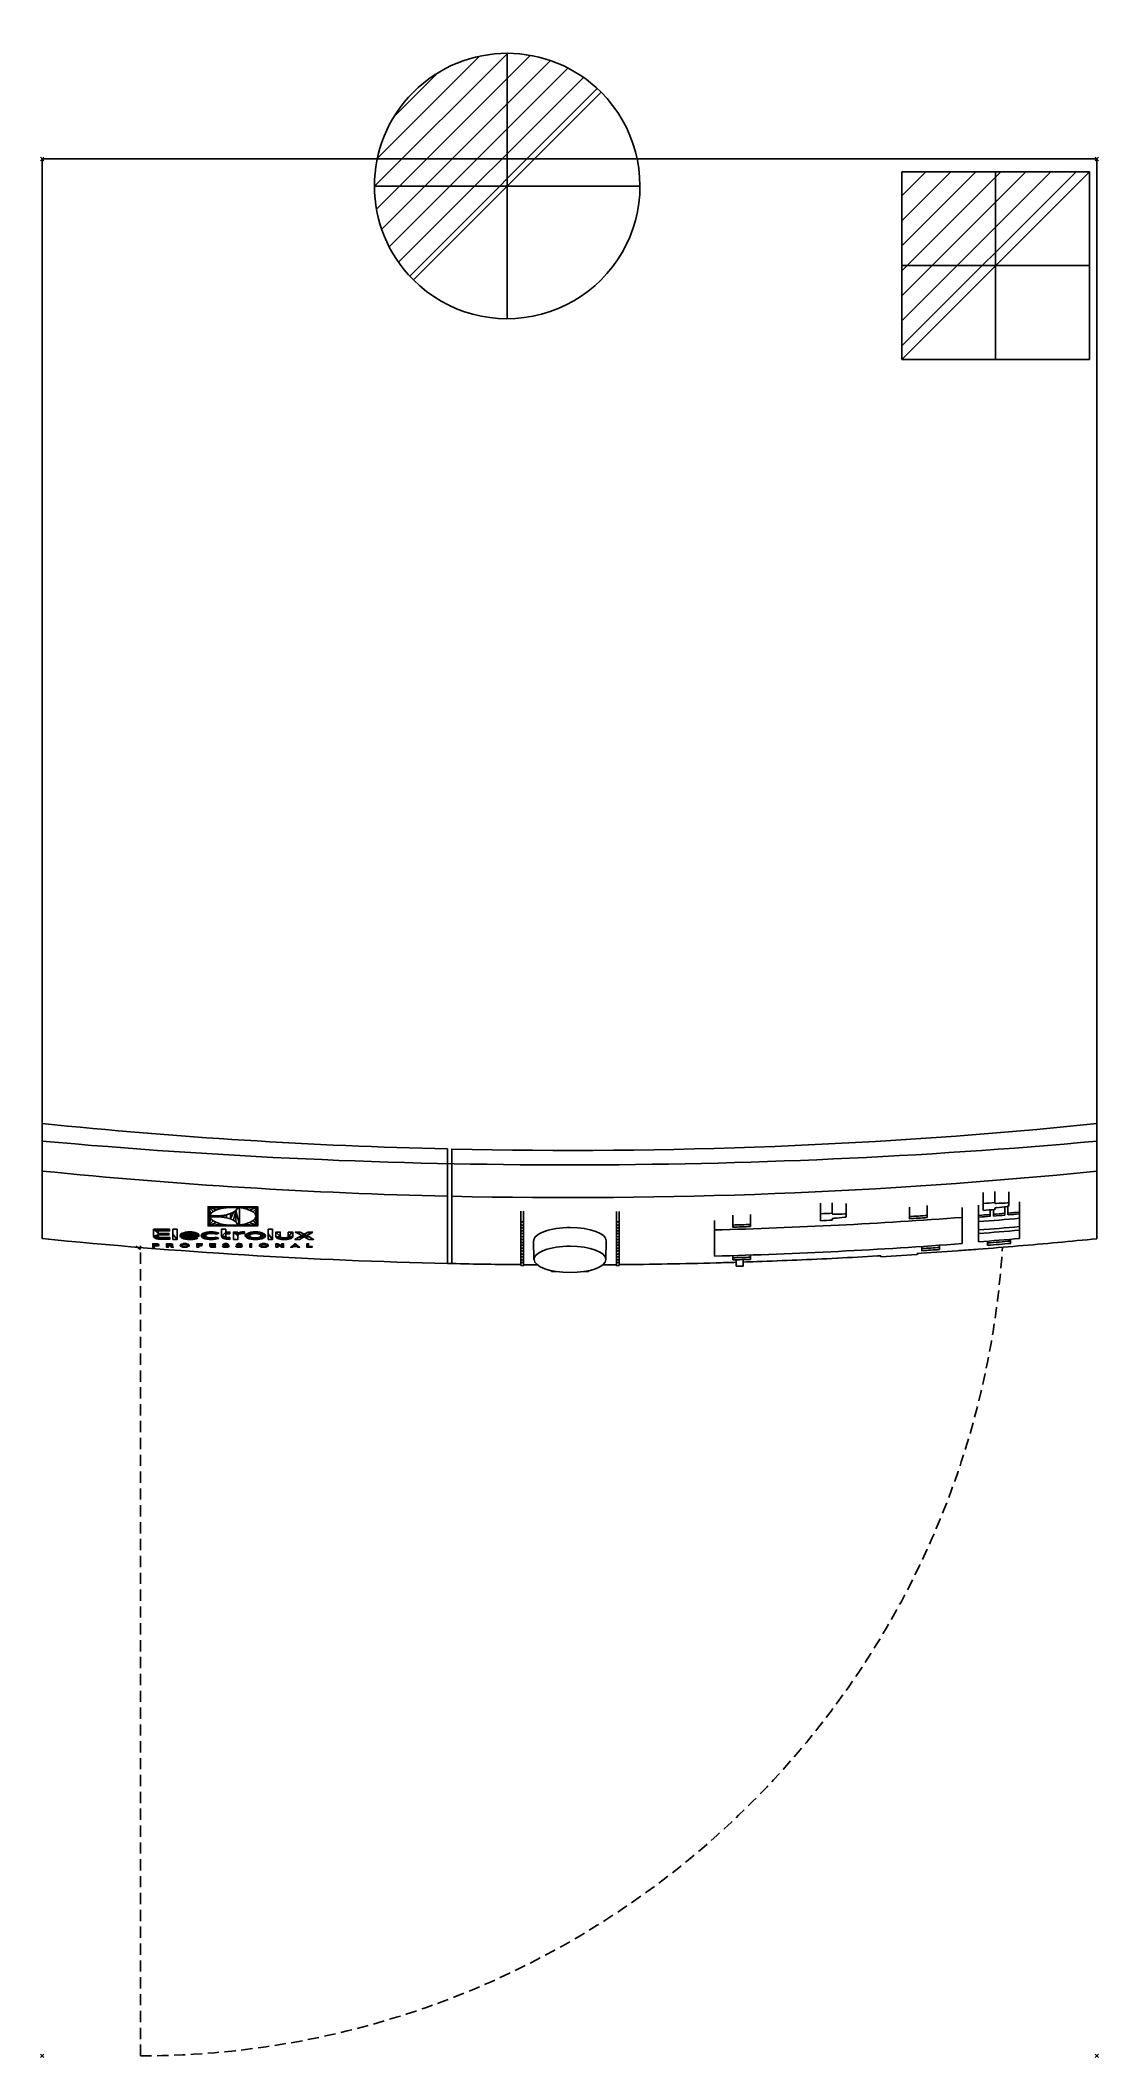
# Model space of a CAD drawing. Header units: millimetres. Extents: x -1 to 597, y -1073 to 67.
import ezdxf

# ---------------------------------------------------------------- set-up
doc = ezdxf.new("R2010")
doc.units = ezdxf.units.MM
doc.header["$PDMODE"] = 3
doc.linetypes.add('NASCOSTA', pattern=[9.525, 6.35, -3.175])
for name, color, linetype in [('IQ_200_2D', 1, 'Continuous'), ('IQ_204_2D', 7, 'Continuous'), ('IQ_BLACK_3D', 250, 'Continuous'), ('IQ_CON_DRAIN_INT', 7, 'Continuous'), ('IQ_CON_ELECTRICITY_INT', 7, 'Continuous'), ('IQ_INS_3D', 3, 'Continuous')]:
    doc.layers.add(name, color=color, linetype=linetype)

# ---------------------------------------------------------------- blocks, each defined once
blk = doc.blocks.new('*X1')
at = {"color": 0}
for p, q in [((313.99, 2209.04), (321.51, 2216.55)), ((314.11, 2207.74), (322.8, 2216.44)), ((314.16, 2210.62), (319.93, 2216.39)), ((314.4, 2206.62), (323.93, 2216.15)), ((314.82, 2205.62), (324.92, 2215.72)), ((315.1, 2212.98), (317.57, 2215.44)), ((315.35, 2204.74), (325.8, 2215.19)), ((315.99, 2203.96), (326.58, 2214.56))]:
    blk.add_line(p, q, dxfattribs=at)
blk = doc.blocks.new('DRAIN')
blk.add_line((-2.121, -2.121), (2.121, 2.121))
at = {"extrusion": (-1, 0, 0)}
blk.add_line((0, 2.121, -2.121), (0, -2.121, 2.121), dxfattribs=at)
at = {"extrusion": (0, -1, 0)}
blk.add_line((-2.121, 0, -2.121), (2.121, 0, 2.121), dxfattribs=at)
for start, end in [(45, 225), (225, 45)]:
    blk.add_arc((0, 0), 3, start, end)
at = {"extrusion": (-1, 0, 0)}
for start, end in [(45, 225), (225, 45)]:
    blk.add_arc((0, 0), 3, start, end, dxfattribs=at)
at = {"extrusion": (0, -1, 0)}
for start, end in [(45, 225), (225, 45)]:
    blk.add_arc((0, 0), 3, start, end, dxfattribs=at)
at = {"xscale": 0.4000000000000909, "yscale": 0.4000000000000909, "zscale": 0.4000000000000909}
blk.add_blockref('*X1', (-128.597, -883.621), dxfattribs=at)
at = {"extrusion": (-1, 0, 0), "xscale": 0.3999999999999773, "yscale": 0.3999999999999773, "zscale": 0.3999999999999773}
blk.add_blockref('*X1', (-128.597, -883.621), dxfattribs=at)
at = {"extrusion": (0, -1, 0), "xscale": 0.4000000000000909, "yscale": 0.4000000000000909, "zscale": 0.4000000000000909}
blk.add_blockref('*X1', (-128.597, -883.621), dxfattribs=at)
blk = doc.blocks.new('*X3')
at = {"color": 0}
for p, q in [((286.774344, 2204.447934), (296.618251, 2214.291842)), ((286.774344, 2205.862148), (295.204037, 2214.291842)), ((286.774344, 2207.276361), (293.789824, 2214.291842)), ((286.774344, 2208.690575), (292.37561, 2214.291842)), ((286.774344, 2210.104788), (290.961397, 2214.291842)), ((286.774344, 2211.519002), (289.547183, 2214.291842)), ((286.774344, 2212.933216), (288.13297, 2214.291842))]:
    blk.add_line(p, q, dxfattribs=at)
blk = doc.blocks.new('ELECTRICITY')
for p, q in [((2.121, 2.121), (-2.121, 2.121)), ((-2.121, 2.121), (-2.121, -2.121)), ((-2.121, -2.121), (2.121, 2.121)), ((2.121, -2.121), (2.121, 2.121)), ((-2.121, -2.121), (2.121, -2.121))]:
    blk.add_line(p, q)
at = {"extrusion": (-1, 0, 0)}
for p, q in [((0, -2.121, 2.121), (0, 2.121, 2.121)), ((0, 2.121, -2.121), (0, -2.121, -2.121)), ((0, 2.121, 2.121), (0, 2.121, -2.121)), ((0, 2.121, -2.121), (0, -2.121, 2.121)), ((0, -2.121, -2.121), (0, -2.121, 2.121))]:
    blk.add_line(p, q, dxfattribs=at)
at = {"extrusion": (0, -1, 0)}
for p, q in [((2.121, 0, 2.121), (-2.121, 0, 2.121)), ((-2.121, 0, -2.121), (2.121, 0, -2.121)), ((-2.121, 0, 2.121), (-2.121, 0, -2.121)), ((-2.121, 0, -2.121), (2.121, 0, 2.121)), ((2.121, 0, -2.121), (2.121, 0, 2.121))]:
    blk.add_line(p, q, dxfattribs=at)
at = {"xscale": 0.4000000000000909, "yscale": 0.4000000000000909, "zscale": 0.4000000000000909}
blk.add_blockref('*X3', (-116.831, -883.595), dxfattribs=at)
at = {"extrusion": (-1, 0, 0), "xscale": 0.3999999999999773, "yscale": 0.3999999999999773, "zscale": 0.3999999999999773}
blk.add_blockref('*X3', (-116.831, -883.595), dxfattribs=at)
at = {"extrusion": (0, -1, 0), "xscale": 0.4000000000000909, "yscale": 0.4000000000000909, "zscale": 0.4000000000000909}
blk.add_blockref('*X3', (-116.831, -883.595), dxfattribs=at)

msp = doc.modelspace()

# ---------------------------------------------------------------- linework, layer by layer
at = {"layer": 'IQ_200_2D'}
for p, q in [((596, 0), (0, 0)), ((0, 0), (0, -555.1)), ((596, -555.2), (596, 0)), ((0, -545.1), (0, -572)), ((596, -572), (596, -545.2)), ((396.2, -625.7), (392.2, -625.8)), ((403.9, -623.1), (403.5, -623.2)), ((449.4, -621.2), (449, -621.2)), ((472.4, -619.9), (472, -620)), ((473.9, -619.9), (472.4, -619.9)), ((474, -620.4), (473.9, -619.9)), ((474, -620.4), (494.4, -619.2)), ((495, -618.5), (494.4, -618.6)), ((494.4, -618.6), (494.4, -619.2)), ((495.4, -618.5), (495, -618.5)), ((496.8, -618.4), (495.4, -618.5)), ((496.8, -618.4), (517.3, -617)), ((518, -616.9), (517.3, -617))]:
    msp.add_line(p, q, dxfattribs=at)
at = {"layer": 'IQ_200_2D', "flags": 128}
for points in [[(0, -572), (0, -591.1), (0, -610.2)], [(596, -610.2), (596, -591.1), (596, -572)], [(392.2, -625.8), (392.2, -624.5), (392.1, -623.5)], [(396.2, -623.4), (396.2, -624.4), (396.2, -625.7)]]:
    msp.add_lwpolyline(points, dxfattribs=at)
at = {"layer": 'IQ_200_2D'}
for start, end in [(264.2999, 268.6786), (274.406, 274.8386), (274.8386, 275.6905), (268.7263, 269.4704), (269.4991, 269.6413), (270.3564, 270.5009), (270.5295, 271.5742), (271.5742, 271.7918), (271.8688, 272.0094), (272.017, 272.8784), (272.886, 273.3179), (274.1974, 274.406)]:
    msp.add_arc((298.3, 2377.9), 3002.9, start, end, dxfattribs=at)
at = {"layer": 'IQ_204_2D'}
for p, q in [((229, -586.2), (229, -559.5)), ((231.5, -559.5), (231.5, -586.3)), ((439.9, -596.2), (439.9, -590.1)), ((446.5, -589.9), (446.5, -595.9)), ((454.4, -596.6), (454.4, -590.4)), ((490.1, -592.3), (490.1, -597.8)), ((500.1, -591.5), (500.1, -597.1)), ((519.9, -598.2), (519.9, -592.5)), ((529.2, -591.3), (529.2, -597.1)), ((531.8, -590.4), (531.8, -584.1)), ((538.4, -583.5), (538.4, -589.8)), ((544, -595.9), (544, -592.1)), ((545.7, -591.7), (545.7, -595.7)), ((546.3, -590.3), (546.3, -583.7)), ((552.2, -595.2), (552.2, -589.4)), ((270.5, -594.6), (270.5, -600.7)), ((270.5, -600.7), (272, -600.7)), ((272, -602.5), (270.5, -602.5)), ((270.5, -602.5), (270.5, -604)), ((270.5, -604), (272, -604)), ((272, -594.6), (272, -600.7)), ((272, -602.5), (272, -604)), ((324.5, -594.8), (324.5, -600.7)), ((324.5, -600.7), (326, -600.7)), ((326, -602.5), (324.5, -602.5)), ((324.5, -602.5), (324.5, -604)), ((324.5, -604), (326, -604)), ((326, -600.7), (326, -594.8)), ((326, -604), (326, -602.5)), ((379.9, -599.9), (379.9, -605.3)), ((390.2, -596.9), (390.2, -602.6)), ((400.2, -596.5), (400.2, -602.2)), ((529.2, -598.1), (529.2, -600.6)), ((535.7, -594), (535.7, -596.6)), ((537.5, -593.9), (537.5, -596.4)), ((552.2, -598.7), (552.2, -596.2)), ((552.2, -605.4), (552.2, -603.4)), ((52.9, -614.4), (55.5, -616.3)), ((272, -605.8), (270.5, -605.8)), ((270.5, -605.8), (270.5, -607.3)), ((270.5, -607.3), (272, -607.3)), ((272, -609.1), (270.5, -609)), ((270.5, -609), (270.5, -610.6)), ((270.5, -610.6), (272, -610.6)), ((272, -612.3), (270.5, -612.3)), ((270.5, -612.3), (270.5, -613.8)), ((270.5, -613.8), (272, -613.9)), ((272, -615.6), (270.5, -615.6)), ((270.5, -615.6), (270.5, -617.1)), ((272, -605.8), (272, -607.3)), ((272, -609.1), (272, -610.6)), ((272, -612.3), (272, -613.9)), ((277.7, -611.4), (277.9, -622)), ((318.6, -622), (318.8, -611.4)), ((326, -605.8), (324.5, -605.8)), ((324.5, -605.8), (324.5, -607.3)), ((324.5, -607.3), (326, -607.3)), ((326, -609), (324.5, -609.1)), ((324.5, -609.1), (324.5, -610.6)), ((324.5, -610.6), (326, -610.6)), ((326, -612.3), (324.5, -612.3)), ((324.5, -612.3), (324.5, -613.9)), ((324.5, -613.9), (326, -613.8)), ((326, -615.6), (324.5, -615.6)), ((326, -607.3), (326, -605.8)), ((326, -610.6), (326, -609)), ((326, -612.3), (326, -613.8)), ((326, -615.6), (326, -617.1)), ((497.1, -614.4), (497.1, -615.8)), ((507.1, -613.8), (507.1, -615.2)), ((529.2, -605.3), (529.2, -607.3)), ((534.2, -611.6), (534.2, -612.6)), ((547.2, -610.5), (547.2, -611.5)), ((231.5, -624.3), (229, -624.2)), ((270.5, -617.1), (272, -617.1)), ((272, -618.9), (270.5, -618.9)), ((270.5, -618.9), (270.5, -620.4)), ((270.5, -620.4), (272, -620.4)), ((272, -622.2), (270.5, -622.2)), ((270.5, -622.2), (270.5, -623.7)), ((270.5, -623.7), (272, -623.7)), ((272, -625.5), (270.5, -625.4)), ((272, -615.6), (272, -617.1)), ((272, -618.9), (272, -620.4)), ((272, -622.2), (272, -623.7)), ((324.5, -615.6), (324.5, -617.1)), ((324.5, -617.1), (326, -617.1)), ((326, -618.9), (324.5, -618.9)), ((324.5, -618.9), (324.5, -620.4)), ((324.5, -620.4), (326, -620.4)), ((326, -622.2), (324.5, -622.2)), ((324.5, -622.2), (324.5, -623.7)), ((324.5, -623.7), (326, -623.7)), ((326, -625.4), (324.5, -625.5)), ((326, -618.9), (326, -620.4)), ((326, -622.2), (326, -623.7)), ((390.2, -619.7), (390.2, -621)), ((392.2, -622.1), (392.1, -623.5)), ((396.2, -622), (396.2, -623.4)), ((400.2, -619.3), (400.2, -620.7)), ((287.8, -628.7), (287.8, -628.4)), ((287.8, -628.7), (290, -628.7)), ((306.5, -628.7), (308.7, -628.7)), ((308.7, -628.4), (308.7, -628.7))]:
    msp.add_line(p, q, dxfattribs=at)
at = {"layer": 'IQ_204_2D', "linetype": 'NASCOSTA'}
msp.add_line((55.5, -1072), (55.5, -614.3), dxfattribs=at)
at = {"layer": 'IQ_204_2D', "flags": 128}
for points in [[(229, -624.2), (229, -605.2), (229, -586.2)], [(231.5, -586.3), (231.5, -605.3), (231.5, -624.3)], [(531.8, -594.3), (531.8, -592.3), (531.8, -590.4)], [(546.3, -590.3), (546.3, -590.9), (546.3, -591.4)], [(270.5, -602.5), (270.5, -601.6), (270.5, -600.7)], [(270.5, -605.8), (270.5, -604.9), (270.5, -604)], [(272, -600.7), (272, -601.6), (272, -602.5)], [(272, -604), (272, -604.9), (272, -605.8)], [(324.5, -602.5), (324.5, -601.6), (324.5, -600.7)], [(324.5, -605.8), (324.5, -604.9), (324.5, -604)], [(326, -600.7), (326, -601.6), (326, -602.5)], [(326, -604), (326, -604.9), (326, -605.8)], [(390.2, -603.7), (390.2, -603.1), (390.2, -602.6)], [(400.2, -602.2), (400.2, -602.8), (400.2, -603.4)], [(439.9, -600.1), (439.9, -598.1), (439.9, -596.2)], [(446.4, -599.1), (446.4, -599.4), (446.4, -599.8)], [(454.4, -596.6), (454.4, -597.1), (454.4, -597.7)], [(490.1, -599), (490.1, -598.4), (490.1, -597.8)], [(500.1, -597.1), (500.1, -597.7), (500.1, -598.3)], [(519.9, -598.2), (519.9, -605.6), (519.9, -613)], [(529.2, -598.1), (529.2, -597.6), (529.2, -597.1)], [(529.2, -605.3), (529.2, -602.9), (529.2, -600.6)], [(535.7, -596.6), (535.7, -597), (535.7, -597.5)], [(537.5, -597.4), (537.5, -596.9), (537.5, -596.4)], [(538.3, -593.1), (538.3, -593.4), (538.3, -593.8)], [(544, -595.9), (544, -596.4), (544, -596.9)], [(545.7, -596.7), (545.7, -596.2), (545.7, -595.7)], [(552.2, -595.2), (552.2, -595.7), (552.2, -596.2)], [(552.2, -598.7), (552.2, -601.1), (552.2, -603.4)], [(270.5, -609), (270.5, -608.2), (270.5, -607.3)], [(270.5, -612.3), (270.5, -611.4), (270.5, -610.6)], [(270.5, -615.6), (270.5, -614.7), (270.5, -613.8)], [(272, -607.3), (272, -608.2), (272, -609.1)], [(272, -610.6), (272, -611.5), (272, -612.3)], [(272, -613.9), (272, -614.7), (272, -615.6)], [(324.5, -609.1), (324.5, -608.2), (324.5, -607.3)], [(324.5, -612.3), (324.5, -611.5), (324.5, -610.6)], [(324.5, -615.6), (324.5, -614.7), (324.5, -613.9)], [(326, -607.3), (326, -608.2), (326, -609)], [(326, -610.6), (326, -611.4), (326, -612.3)], [(326, -613.8), (326, -614.7), (326, -615.6)], [(379.9, -620.1), (379.9, -612.7), (379.9, -605.3)], [(507.1, -615.2), (507.1, -615.7), (507.1, -616.3)], [(529.2, -612), (529.2, -609.6), (529.2, -607.3)], [(534.2, -614), (534.2, -613.3), (534.2, -612.6)], [(547.2, -611.5), (547.2, -612.2), (547.2, -612.9)], [(552.2, -605.4), (552.2, -607.8), (552.2, -610.1)], [(270.5, -618.9), (270.5, -618), (270.5, -617.1)], [(270.5, -622.2), (270.5, -621.3), (270.5, -620.4)], [(270.5, -625.4), (270.5, -624.6), (270.5, -623.7)], [(272, -617.1), (272, -618), (272, -618.9)], [(272, -620.4), (272, -621.3), (272, -622.2)], [(272, -623.7), (272, -624.6), (272, -625.5)], [(324.5, -618.9), (324.5, -618), (324.5, -617.1)], [(324.5, -622.2), (324.5, -621.3), (324.5, -620.4)], [(324.5, -625.5), (324.5, -624.6), (324.5, -623.7)], [(326, -617.1), (326, -618), (326, -618.9)], [(326, -620.4), (326, -621.3), (326, -622.2)], [(326, -623.7), (326, -624.6), (326, -625.4)], [(390.2, -622.2), (390.2, -621.6), (390.2, -621)], [(400.2, -620.7), (400.2, -621.3), (400.2, -621.9)], [(497.1, -617), (497.1, -616.4), (497.1, -615.8)]]:
    msp.add_lwpolyline(points, dxfattribs=at)
at = {"layer": 'IQ_204_2D'}
for centre, radius, start, end in [((298.3, 2377.9), 2938.2, 264.1739, 268.6495), ((298.3, 2377.9), 2938.2, 268.6982, 275.8163), ((298.3, 2741.8), 3310.3, 264.8308, 275.1605), ((298.3, 2377.9), 2964.9, 264.2266, 268.6616), ((298.3, 2377.9), 2964.9, 268.71, 275.7637), ((298.3, 2377.9), 2977.4, 274.4992, 274.6258), ((298.3, 2377.9), 2984.3, 271.5681, 274.2596), ((298.3, 2377.9), 2981.8, 271.7678, 271.9601), ((298.3, 2377.9), 2983, 271.7671, 271.9593), ((298.3, 2377.9), 2977.4, 272.7272, 272.8535), ((298.3, 2377.9), 2981.3, 272.7236, 272.8487), ((298.3, 2377.9), 2981.8, 273.6891, 273.8817), ((298.3, 2377.9), 2983, 273.6877, 273.8802), ((298.3, 2377.9), 2983.9, 274.4399, 274.5651), ((298.3, 2377.9), 2984.9, 274.4384, 274.5636), ((298.3, 2377.9), 2987.4, 274.4347, 274.8772), ((298.3, 2377.9), 2992.1, 274.4277, 274.8695), ((298.3, 2377.9), 2981.3, 274.4932, 274.6186), ((298.3, 2377.9), 2983.9, 274.5988, 274.724), ((298.3, 2377.9), 2984.9, 274.5973, 274.7224), ((298.3, 2377.9), 2983.9, 274.7577, 274.883), ((298.3, 2377.9), 2984.9, 274.7562, 274.8814), ((298.3, 2377.9), 2999.1, 271.5604, 274.2387), ((298.3, 2377.9), 3000.3, 273.8004, 273.9918), ((298.3, 2377.9), 2994.1, 274.4248, 274.8663), ((298.3, 2377.9), 2998.8, 274.4178, 274.8587), ((298.3, 2377.9), 2999.8, 274.5121, 274.7612), ((298.3, 2377.9), 3001.1, 274.5101, 274.7591), ((298.3, 2377.9), 3000.3, 271.757, 271.948), ((298.3, 2377.9), 3001.5, 271.7563, 271.9473), ((298.3, 2377.9), 3001.5, 273.7989, 273.9902)]:
    msp.add_arc(centre, radius, start, end, dxfattribs=at)
at = {"layer": 'IQ_204_2D', "linetype": 'NASCOSTA'}
msp.add_arc((55.6, -583.9), 488.1, 269.9907, 356.3375, dxfattribs=at)
at = {"layer": 'IQ_204_2D'}
for centre, major_axis, ratio, start_param, end_param in [((406.6, 2407.4), (0, 3000.6), 0.995726, 3.186003, 3.188082), ((189.2, 2407), (0, 3020.2), 0.995726, 3.258236, 3.260314), ((298.3, -611.4), (20.5, 0), 0.3665, 1.570796, 3.141593), ((298.3, -611.4), (20.5, 0), 0.3665, 0, 1.570796), ((406.7, 2407.5), (0, 3004.1), 0.995726, 3.155175, 3.15725), ((189.3, 2407.3), (0, 3017.1), 0.995726, 3.227577, 3.22965), ((298.3, -621.9), (20.3, 0), 0.3665, 1.570796, 3.141593), ((298.3, -621.9), (20.3, 0), 0.3665, 0, 1.570796), ((298.3, -621.9), (20.3, 0), 0.3665, 3.148465, 4.712389), ((298.3, -621.9), (20.3, 0), 0.3665, 4.712389, 6.276313)]:
    msp.add_ellipse(centre, major_axis=major_axis, ratio=ratio, start_param=start_param, end_param=end_param, dxfattribs=at)
for points in [[(538.4, -589.8), (538.3, -589.9), (538.3, -590), (538.3, -590.1), (538.4, -590.2), (538.6, -590.3), (538.9, -590.3), (539.1, -590.3), (539.2, -590.3)], [(546.3, -591.4), (546.3, -591.5), (546.3, -591.5), (546.2, -591.7), (546, -591.8), (545.7, -591.8), (545.5, -591.9), (545.4, -591.9)], [(446.5, -595.9), (446.4, -595.9), (446.4, -596), (446.4, -596.1), (446.6, -596.2), (446.7, -596.3), (447, -596.3), (447.2, -596.3), (447.3, -596.3)], [(454.4, -597.7), (454.4, -597.7), (454.4, -597.8), (454.3, -597.9), (454.1, -598), (453.8, -598.1), (453.6, -598.1), (453.5, -598.1)]]:
    msp.add_open_spline(points, degree=3, dxfattribs=at)
for points, knots in [([(539.2, -592.6), (539.1, -592.6), (538.9, -592.7), (538.7, -592.7), (538.6, -592.8), (538.5, -592.9), (538.4, -592.9), (538.3, -593), (538.3, -593.1), (538.3, -593.1)], [0, 0, 0, 0, 0.2, 0.35, 0.475, 0.5875, 0.7, 0.85, 1, 1, 1, 1]), ([(545.4, -590), (545.5, -590), (545.7, -590), (546, -590.1), (546.1, -590.1), (546.3, -590.2), (546.3, -590.3), (546.3, -590.3), (546.3, -590.3)], [0, 0, 0, 0, 0.2, 0.4, 0.55, 0.7, 0.85, 1, 1, 1, 1]), ([(447.3, -598.7), (447.2, -598.7), (447, -598.7), (446.8, -598.8), (446.6, -598.8), (446.5, -598.9), (446.4, -599), (446.4, -599.1), (446.4, -599.1)], [0, 0, 0, 0, 0.2, 0.4, 0.55, 0.7, 0.85, 1, 1, 1, 1]), ([(453.5, -596.2), (453.6, -596.2), (453.8, -596.2), (454.1, -596.3), (454.2, -596.4), (454.4, -596.4), (454.4, -596.5), (454.4, -596.6), (454.4, -596.6)], [0, 0, 0, 0, 0.2, 0.4, 0.55, 0.7, 0.85, 1, 1, 1, 1])]:
    msp.add_open_spline(points, degree=3, knots=knots, dxfattribs=at)
at = {"layer": 'IQ_INS_3D'}
for p in [(0, 0), (596, 0), (0, -1072), (596, -1072)]:
    msp.add_point(p, dxfattribs=at)

# ---------------------------------------------------------------- block references
at = {"layer": 'IQ_CON_DRAIN_INT', "xscale": 25, "yscale": 25, "zscale": 25}
msp.add_blockref('DRAIN', (262.8, -15.3), dxfattribs=at)
at = {"layer": 'IQ_CON_ELECTRICITY_INT', "xscale": 25, "yscale": 25, "zscale": 25}
msp.add_blockref('ELECTRICITY', (538.8, -60.3), dxfattribs=at)

# ---------------------------------------------------------------- meshes
at = {"layer": 'IQ_BLACK_3D'}
mesh = msp.add_polyface(dxfattribs=at)
corners = [(121.8, -592.1, 836.2), (93.8, -592.1, 836.2), (93.8, -603, 810.5), (121.8, -603, 810.5), (111.6, -602.4, 811.8), (111.6, -592.6, 835), (114.6, -593.1, 833.7), (117.2, -594, 831.8), (119.2, -595, 829.3), (120.4, -596.2, 826.5), (120.9, -597.5, 823.4), (120.4, -598.8, 820.4), (119.2, -600, 817.5), (117.2, -601.1, 815), (114.6, -601.9, 813.1), (110.3, -593.3, 833.3), (109.5, -594.3, 830.9), (108.2, -595.3, 828.7), (106.4, -596, 826.9), (104.1, -596.7, 825.4), (101.6, -597.1, 824.5), (98.9, -597.2, 824.1), (94.8, -597.2, 824.1), (95.3, -596, 826.9), (96.7, -594.9, 829.6), (98.6, -593.9, 831.8), (101.1, -593.2, 833.6), (104, -592.7, 834.8), (107.1, -592.5, 835.2), (110.3, -592.6, 835), (98.9, -597.8, 822.7), (101.6, -598, 822.3), (104.1, -598.4, 821.4), (106.4, -599, 820), (108.2, -599.8, 818.1), (109.5, -600.7, 815.9), (110.3, -601.7, 813.5), (110.3, -602.6, 811.5), (107.1, -602.6, 811.4), (104, -602.4, 811.9), (101.1, -601.9, 813.1), (98.6, -601.1, 814.9), (96.7, -600.1, 817.2), (95.4, -599, 819.9), (94.8, -597.8, 822.7)]
mesh.append_faces([[corners[k] for k in face] for face in [(14, 3, 13), (41, 2, 40), (39, 2, 38), (9, 0, 8), (7, 0, 6), (6, 0, 5), (15, 5, 29), (21, 30, 20), (24, 1, 23)]], dxfattribs={"vtx0": -1, "vtx1": -1})
mesh.append_faces([[corners[k] for k in face] for face in [(4, 37, 3)]], dxfattribs={"vtx0": -1, "vtx1": -1, "vtx2": -1})
mesh.append_faces([[corners[k] for k in face] for face in [(3, 14, 4), (3, 37, 38, 2), (4, 36, 37), (17, 33, 34, 16), (3, 10, 11), (2, 41, 42), (2, 42, 43), (19, 32, 33, 18), (19, 31, 32), (20, 30, 31, 19), (0, 7, 8), (16, 4, 5, 15), (10, 3, 0), (1, 25, 26), (28, 0, 1)]], dxfattribs={"vtx0": -1, "vtx2": -1})
mesh.append_faces([[corners[k] for k in face] for face in [(12, 13, 3), (11, 12, 3), (39, 40, 2), (43, 44, 2), (9, 10, 0), (17, 18, 33), (22, 23, 1), (27, 28, 1), (26, 27, 1), (24, 25, 1), (34, 35, 16)]], dxfattribs={"vtx1": -1, "vtx2": -1})
mesh.append_faces([[corners[k] for k in face] for face in [(35, 36, 4, 16), (1, 2, 44, 22), (28, 29, 5, 0)]], dxfattribs={"vtx1": -1, "vtx2": -1, "vtx3": -1})
mesh.append_faces([[corners[k] for k in face] for face in [(44, 30, 21, 22)]], dxfattribs={"vtx1": -1, "vtx3": -1})
mesh = msp.add_polyface(dxfattribs=at)
corners = [(72.1, -610.5, 792.7), (72.1, -609.6, 794.9), (67.6, -609.6, 794.9), (67.4, -609.6, 794.9), (67.5, -610.5, 792.7), (66.6, -610.5, 792.8), (67.2, -609.6, 794.9), (67, -609.6, 794.9), (66.7, -609.6, 795), (65.6, -610.4, 793), (64.8, -610.3, 793.3), (66.3, -609.5, 795.2), (66.1, -609.4, 795.3), (64.1, -610.1, 793.8), (66, -609.4, 795.5), (63.6, -609.8, 794.4), (65.8, -609.3, 795.7), (63.3, -609.5, 795.2), (65.7, -609.2, 795.9), (65.6, -609.1, 796.2), (66.5, -609.5, 795.1), (65.5, -608.1, 798.5), (71.6, -608.1, 798.5), (71.6, -607.2, 800.7), (65.5, -607.2, 800.7), (65.5, -605.8, 803.8), (72, -605.8, 803.8), (72, -604.9, 806), (63, -604.9, 806), (65.5, -608.9, 796.5), (63.1, -609.2, 796), (65.5, -608.8, 796.8), (63, -608.8, 796.9), (64.9, -613.9, 784.9), (65.3, -614.3, 784), (65.6, -614.2, 784.2), (65, -613.8, 785), (64.7, -613.9, 784.7), (64.9, -614.3, 783.8), (65.9, -614, 784.6), (65.1, -613.8, 785.1), (66, -613.9, 784.9), (65.1, -613.7, 785.3), (63.5, -614.3, 783.8), (64.4, -614.3, 783.8), (64.4, -614, 784.7), (63.5, -614, 784.7), (62.5, -615, 782.2), (63.5, -615, 782.2), (64.6, -614, 784.7), (62.5, -613.1, 786.8), (63.5, -613.4, 786), (66, -613.5, 785.7), (65.1, -613.6, 785.5), (66.1, -613.7, 785.3), (65, -613.6, 785.6), (65.9, -613.4, 786.1), (65.6, -613.2, 786.4), (64.9, -613.5, 785.8), (65.3, -613.1, 786.6), (64.7, -613.5, 785.9), (64.9, -613.1, 786.8), (64.6, -613.4, 785.9), (64.4, -613.1, 786.8), (64.4, -613.4, 786), (71.3, -614, 784.7), (71.3, -614.3, 783.8), (72, -614.3, 783.8), (72.1, -614, 784.7), (70.3, -615, 782.2), (71.3, -615, 782.2), (72.3, -614, 784.7), (73, -614.2, 784.1), (72.5, -613.9, 784.8), (72.6, -613.9, 784.9), (70.3, -613.1, 786.8), (71.3, -613.4, 786), (72.2, -613.4, 786), (72.7, -613.1, 786.8), (72.2, -613.1, 786.8), (72.4, -613.4, 785.9), (73, -613.1, 786.6)]
mesh.append_faces([[corners[k] for k in face] for face in [(11, 9, 20), (18, 15, 16), (21, 32, 31), (54, 42, 41), (60, 61, 62), (71, 72, 73)]], dxfattribs={"vtx0": -1, "vtx1": -1})
mesh.append_faces([[corners[k] for k in face] for face in [(32, 21, 24, 28)]], dxfattribs={"vtx0": -1, "vtx1": -1, "vtx2": -1})
mesh.append_faces([[corners[k] for k in face] for face in [(5, 6, 7), (5, 7, 8, 9), (28, 24, 25), (33, 34, 35, 36), (37, 38, 34, 33), (36, 35, 39, 40), (41, 42, 40, 39), (38, 37, 49), (52, 53, 42, 54), (53, 52, 56), (63, 64, 62, 61), (65, 66, 67, 68), (77, 78, 79, 76), (76, 79, 75), (78, 77, 80, 81)]], dxfattribs={"vtx0": -1, "vtx2": -1})
mesh.append_faces([[corners[k] for k in face] for face in [(8, 20, 9), (74, 73, 72)]], dxfattribs={"vtx1": -1, "vtx2": -1})
mesh.append_faces([[corners[k] for k in face] for face in [(71, 68, 67, 72)]], dxfattribs={"vtx1": -1, "vtx2": -1, "vtx3": -1})
mesh.append_faces([[corners[k] for k in face] for face in [(2, 3, 4, 0), (5, 4, 3, 6), (10, 9, 11, 12), (13, 10, 12, 14), (15, 13, 14, 16), (17, 15, 18, 19), (19, 29, 30, 17), (29, 31, 32, 30), (43, 44, 45, 46), (44, 38, 49, 45), (50, 47, 46, 51), (55, 53, 56, 57), (58, 55, 57, 59), (60, 58, 59, 61), (51, 64, 63, 50), (75, 69, 65, 76)]], dxfattribs={"vtx1": -1, "vtx3": -1})
mesh.append_faces([[corners[k] for k in face] for face in [(0, 1, 2)]], dxfattribs={"vtx2": -1})
mesh.append_faces([[corners[k] for k in face] for face in [(47, 48, 43, 46), (69, 70, 66, 65)]], dxfattribs={"vtx2": -1, "vtx3": -1})
mesh.append_faces([[corners[k] for k in face] for face in [(21, 22, 23, 24), (25, 26, 27, 28)]], dxfattribs={"vtx3": -1})
mesh = msp.add_polyface(dxfattribs=at)
corners = [(73.9, -610.6, 792.7), (76.4, -610.6, 792.7), (73.9, -607.6, 799.7), (76.4, -604.9, 806), (73.9, -604.9, 806), (82.2, -610.6, 792.6), (82.9, -609.8, 794.5), (82.2, -609.7, 794.7), (81, -610.5, 792.9), (81.6, -609.6, 794.9), (80, -610.2, 793.5), (79.1, -609.9, 794.2), (81.2, -609.4, 795.3), (80.8, -609.2, 795.8), (80.6, -609, 796.3), (78.5, -609.5, 795.1), (78.1, -609.1, 796.2), (80.5, -608.8, 796.9), (78, -608.5, 797.4), (80.5, -608.1, 798.5), (80.9, -607.7, 799.5), (81.2, -607.5, 799.9), (79.2, -607.1, 800.8), (78.5, -607.5, 799.9), (78.1, -608, 798.8), (80.6, -607.9, 799), (81.7, -607.4, 800.2), (80, -606.8, 801.6), (81, -606.5, 802.1), (82.2, -607.3, 800.4), (82.2, -606.4, 802.5), (73, -614.2, 784.1), (72, -614.3, 783.8), (73.1, -615, 782.2), (74.2, -615, 782.2), (72.6, -613.9, 784.9), (73.3, -614.2, 784.2), (72.7, -613.8, 785), (72.8, -613.8, 785.1), (73.7, -613.9, 784.7), (73.8, -613.8, 785), (73.6, -614.1, 784.5), (72.8, -613.6, 785.5), (72.8, -613.7, 785.3), (73.9, -613.7, 785.3), (73.8, -613.5, 785.7), (73.6, -613.4, 786.1), (72.8, -613.6, 785.6), (73.4, -613.2, 786.4), (72.7, -613.5, 785.7), (72.5, -613.5, 785.8), (73, -613.1, 786.6), (72.4, -613.4, 785.9), (81, -614.6, 783.1), (81.3, -615, 782.2), (81.9, -614.9, 782.5), (81.4, -614.6, 783.2), (80.6, -614.7, 783), (80.6, -615, 782.2), (80.2, -614.6, 783.1), (82.4, -614.7, 782.9), (81.7, -614.5, 783.5), (82, -614.3, 783.8), (82.8, -614.5, 783.3), (79.8, -614.6, 783.2), (79.9, -615, 782.2), (79.3, -614.9, 782.5), (79.4, -614.5, 783.5), (78.8, -614.7, 782.9), (79.2, -614.3, 783.8), (78.3, -614.5, 783.3), (79, -614.2, 784.1), (78.1, -614.3, 783.9), (78, -614, 784.5), (78.9, -614, 784.5), (78.1, -613.8, 785.1), (79, -613.9, 784.9), (81.7, -613.6, 785.6), (82, -613.7, 785.3), (82.4, -613.3, 786.2), (81.9, -613.2, 786.6), (81.4, -613.5, 785.8), (81.3, -613, 786.8), (81, -613.4, 786), (80.6, -613, 786.9), (80.6, -613.4, 786), (79.2, -613.7, 785.3), (79.4, -613.6, 785.6), (78.8, -613.3, 786.2), (78.3, -613.5, 785.7), (79.8, -613.5, 785.8), (79.3, -613.2, 786.6), (79.9, -613, 786.8), (80.2, -613.4, 786)]
mesh.append_faces([[corners[k] for k in face] for face in [(31, 32, 33, 34)]], dxfattribs={"vtx0": -1})
mesh.append_faces([[corners[k] for k in face] for face in [(12, 10, 9), (25, 23, 19), (65, 64, 66), (77, 80, 81)]], dxfattribs={"vtx0": -1, "vtx1": -1})
mesh.append_faces([[corners[k] for k in face] for face in [(5, 6, 7, 8), (9, 10, 8, 7), (23, 25, 20), (29, 30, 28), (35, 31, 36, 37), (50, 48, 51, 52), (48, 50, 49), (53, 54, 55, 56), (57, 58, 54, 53), (58, 57, 59), (67, 68, 66, 64), (69, 70, 68, 67), (71, 72, 70, 69), (82, 83, 81, 80), (83, 82, 84, 85), (92, 93, 85, 84)]], dxfattribs={"vtx0": -1, "vtx2": -1})
mesh.append_faces([[corners[k] for k in face] for face in [(37, 36, 41, 39)]], dxfattribs={"vtx0": -1, "vtx3": -1})
mesh.append_faces([[corners[k] for k in face] for face in [(0, 1, 2)]], dxfattribs={"vtx1": -1})
mesh.append_faces([[corners[k] for k in face] for face in [(24, 18, 19, 23)]], dxfattribs={"vtx1": -1, "vtx2": -1})
mesh.append_faces([[corners[k] for k in face] for face in [(18, 16, 17, 19)]], dxfattribs={"vtx1": -1, "vtx2": -1, "vtx3": -1})
mesh.append_faces([[corners[k] for k in face] for face in [(11, 10, 12, 13), (13, 14, 15, 11), (16, 15, 14, 17), (20, 21, 22, 23), (21, 26, 27, 22), (28, 27, 26, 29), (38, 37, 39, 40), (42, 43, 44, 45), (43, 38, 40, 44), (45, 46, 47, 42), (46, 48, 49, 47), (55, 60, 61, 56), (62, 61, 60, 63), (59, 64, 65, 58), (73, 72, 71, 74), (75, 73, 74, 76), (77, 78, 79, 80), (86, 87, 88, 89), (89, 75, 76, 86), (87, 90, 91, 88), (92, 91, 90, 93)]], dxfattribs={"vtx1": -1, "vtx3": -1})
mesh.append_faces([[corners[k] for k in face] for face in [(3, 4, 2, 1)]], dxfattribs={"vtx2": -1})
mesh = msp.add_polyface(dxfattribs=at)
corners = [(85.4, -610.6, 792.7), (86.3, -610.4, 793), (84.9, -609.7, 794.6), (84.3, -609.8, 794.5), (87.1, -610.2, 793.5), (85.5, -609.7, 794.8), (84.5, -610.6, 792.5), (83.6, -609.8, 794.4), (83.5, -610.7, 792.5), (86, -609.5, 795.1), (87.9, -609.9, 794.2), (86.4, -609.4, 795.5), (86.1, -608.1, 798.5), (80.5, -608.8, 796.9), (88.6, -608.8, 796.9), (88.6, -608.4, 797.7), (88.5, -608, 798.7), (86.1, -607.9, 799), (82.9, -609.8, 794.5), (82.2, -610.6, 792.6), (80.5, -608.1, 798.5), (88.3, -607.6, 799.6), (85.9, -607.7, 799.4), (87.8, -607.3, 800.5), (85.7, -607.6, 799.7), (84.9, -607.3, 800.3), (85.3, -607.4, 800), (86.5, -606.7, 801.8), (85.6, -606.5, 802.2), (87.2, -607, 801.2), (84.6, -606.4, 802.5), (84, -607.2, 800.6), (84.5, -607.3, 800.5), (83.5, -606.4, 802.6), (83.5, -607.2, 800.6), (82.2, -606.4, 802.5), (82.2, -607.3, 800.4), (82.8, -607.2, 800.6), (95.6, -610.7, 792.4), (94.8, -609.8, 794.6), (94.3, -610.6, 792.6), (94.2, -609.7, 794.8), (93.1, -610.5, 792.9), (93.6, -609.5, 795.2), (92, -610.2, 793.5), (93.1, -609.3, 795.6), (91.2, -609.9, 794.3), (92.7, -609.1, 796.2), (92.5, -608.8, 796.8), (90.5, -609.5, 795.2), (90.1, -609, 796.3), (89.9, -608.5, 797.5), (92.4, -608.5, 797.5), (94.8, -607.3, 800.5), (95.6, -607.2, 800.6), (95.6, -606.3, 802.6), (94.3, -606.4, 802.5), (92.7, -607.9, 798.9), (91.2, -607.1, 800.8), (90.5, -607.5, 799.8), (92.5, -608.2, 798.3), (90.1, -608, 798.7), (93.1, -607.7, 799.5), (92, -606.8, 801.6), (93.1, -606.5, 802.1), (93.6, -607.5, 799.9), (94.2, -607.3, 800.3), (82.2, -614.2, 784.1), (82.8, -614.5, 783.3), (83.1, -614.3, 783.9), (82.2, -614, 784.5), (82, -614.3, 783.8), (83.2, -614, 784.5), (82.2, -613.9, 784.9), (83.1, -613.8, 785.1), (82.8, -613.5, 785.7), (82, -613.7, 785.3), (82.4, -613.3, 786.2), (88.5, -613.8, 785), (88.5, -614.2, 784.1), (90.3, -614.2, 784.1), (90.3, -613.8, 785), (87.5, -615, 782.2), (88.5, -615, 782.2), (87.5, -613.1, 786.8), (88.5, -613.4, 786), (90.5, -613.4, 786), (90.5, -613.1, 786.8), (95.8, -614.5, 783.5), (94.7, -614.4, 783.7), (94.8, -614.5, 783.4), (94.9, -614.6, 783.1)]
mesh.append_faces([[corners[k] for k in face] for face in [(9, 4, 10, 11), (78, 79, 80, 81)]], dxfattribs={"vtx0": -1})
mesh.append_faces([[corners[k] for k in face] for face in [(6, 7, 8), (5, 4, 9), (25, 28, 32), (29, 24, 23), (34, 33, 37), (38, 39, 40), (47, 46, 45), (77, 76, 75)]], dxfattribs={"vtx0": -1, "vtx1": -1})
mesh.append_faces([[corners[k] for k in face] for face in [(84, 79, 78, 85)]], dxfattribs={"vtx0": -1, "vtx1": -1, "vtx3": -1})
mesh.append_faces([[corners[k] for k in face] for face in [(12, 15, 16, 17), (18, 19, 8, 7), (13, 12, 20), (17, 16, 21, 22), (23, 24, 22, 21), (30, 31, 32, 28), (31, 30, 33, 34), (35, 36, 37, 33), (41, 42, 40, 39), (42, 41, 43, 44), (45, 46, 44, 43), (51, 48, 52), (57, 58, 59, 60), (58, 57, 62, 63), (51, 52, 60), (64, 65, 66, 56), (56, 66, 53), (65, 64, 63, 62), (67, 68, 69, 70), (68, 67, 71), (72, 73, 70, 69), (73, 72, 74), (75, 76, 73, 74)]], dxfattribs={"vtx0": -1, "vtx2": -1})
mesh.append_faces([[corners[k] for k in face] for face in [(12, 13, 14, 15), (88, 89, 90, 91)]], dxfattribs={"vtx0": -1, "vtx3": -1})
mesh.append_faces([[corners[k] for k in face] for face in [(50, 49, 48, 51), (61, 51, 60, 59)]], dxfattribs={"vtx1": -1, "vtx2": -1})
mesh.append_faces([[corners[k] for k in face] for face in [(0, 1, 2, 3), (1, 4, 5, 2), (6, 0, 3, 7), (25, 26, 27, 28), (26, 24, 29, 27), (47, 48, 49, 46), (53, 54, 55, 56)]], dxfattribs={"vtx1": -1, "vtx3": -1})
mesh.append_faces([[corners[k] for k in face] for face in [(82, 83, 79, 84)]], dxfattribs={"vtx2": -1})
mesh.append_faces([[corners[k] for k in face] for face in [(85, 86, 87, 84)]], dxfattribs={"vtx3": -1})
mesh = msp.add_polyface(dxfattribs=at)
corners = [(97.8, -610.5, 792.8), (98.8, -610.3, 793.3), (97.1, -609.7, 794.8), (96.4, -609.8, 794.6), (96.7, -610.6, 792.5), (95.6, -609.8, 794.5), (95.6, -610.7, 792.4), (94.8, -609.8, 794.6), (99.8, -610, 794.1), (97.7, -609.5, 795.1), (98.3, -609.3, 795.6), (97.7, -607.5, 799.9), (98.3, -607.7, 799.5), (99.8, -607, 801), (98.8, -606.7, 801.7), (96.4, -607.3, 800.5), (97.1, -607.3, 800.3), (97.8, -606.5, 802.2), (96.7, -606.4, 802.5), (95.6, -606.3, 802.6), (95.6, -607.2, 800.6), (102.1, -609.9, 794.3), (102.6, -610.1, 793.7), (104.4, -609.4, 795.4), (104.2, -609.3, 795.6), (104.1, -609.2, 795.9), (101.7, -609.6, 795), (103.9, -609.1, 796.1), (101.5, -609.2, 795.8), (103.9, -609, 796.5), (103.8, -608.8, 796.8), (101.3, -608.9, 796.7), (103.8, -607.4, 800.2), (103.8, -606.5, 802.3), (103.8, -604.9, 806), (101.3, -604.9, 806), (96.4, -614.6, 783.1), (96.3, -615, 782.2), (97.9, -615, 782.2), (97.9, -614.6, 783.1), (96.2, -614.6, 783.1), (96, -615, 782.3), (96.1, -614.6, 783.2), (95.3, -614.9, 782.6), (95.6, -614.9, 782.4), (95.8, -614.5, 783.4), (94.9, -614.6, 783.1), (95.1, -614.8, 782.8), (95.9, -614.6, 783.3), (97.8, -614.2, 784.2), (97.8, -613.8, 785.1), (95.8, -613.8, 785.1), (95.8, -614.2, 784.2), (95.8, -613.4, 786), (97.9, -613.4, 786), (97.9, -613.1, 786.8), (94.7, -613.1, 786.8), (94.7, -614.4, 783.7), (95.8, -614.5, 783.5), (103.4, -615, 782.2), (103.8, -614.7, 783), (103.6, -614.7, 783.1), (103, -615, 782.3), (103.1, -614.6, 783.2), (102.3, -614.8, 782.7), (102.6, -614.9, 782.5), (102.9, -614.5, 783.4), (102.1, -614.7, 783), (103.3, -614.6, 783.1), (102.8, -614.5, 783.5), (102.7, -614.4, 783.7), (101.9, -614.6, 783.3), (103, -614, 784.5), (103.4, -614.1, 784.3), (103.6, -613.7, 785.2), (103.4, -613.7, 785.3), (103.4, -613.7, 785.3), (103.3, -613.7, 785.4), (102.6, -613.9, 784.7), (102.4, -613.8, 785), (103.2, -613.6, 785.5), (102.2, -613.6, 785.4), (103.2, -613.6, 785.6), (103.2, -613.5, 785.7), (102.2, -613.5, 785.9), (103.3, -613.5, 785.8), (103.3, -613.5, 785.9), (102.5, -613.2, 786.4), (102.3, -613.3, 786.2), (103, -613.1, 786.7), (103.4, -613.4, 785.9), (103.5, -613.4, 786), (103.4, -613, 786.8), (102.6, -613.2, 786.5), (102.3, -613.4, 786)]
mesh.append_faces([[corners[k] for k in face] for face in [(36, 37, 38, 39)]], dxfattribs={"vtx0": -1})
mesh.append_faces([[corners[k] for k in face] for face in [(29, 28, 27), (58, 46, 45), (63, 62, 68), (76, 72, 75)]], dxfattribs={"vtx0": -1, "vtx1": -1})
mesh.append_faces([[corners[k] for k in face] for face in [(25, 26, 21, 24), (27, 28, 26, 25), (37, 36, 40, 41), (41, 40, 42), (45, 46, 47, 48), (48, 47, 43, 42), (59, 60, 61, 62), (66, 67, 64, 63), (79, 77, 80, 81), (81, 82, 83, 84), (81, 80, 82), (89, 90, 91, 92), (93, 86, 90, 89), (86, 93, 87)]], dxfattribs={"vtx0": -1, "vtx2": -1})
mesh.append_faces([[corners[k] for k in face] for face in [(31, 30, 32, 33), (57, 58, 52, 51)]], dxfattribs={"vtx0": -1, "vtx2": -1, "vtx3": -1})
mesh.append_faces([[corners[k] for k in face] for face in [(42, 43, 44, 41), (63, 64, 65, 62)]], dxfattribs={"vtx0": -1, "vtx3": -1})
mesh.append_faces([[corners[k] for k in face] for face in [(10, 9, 8)]], dxfattribs={"vtx1": -1})
mesh.append_faces([[corners[k] for k in face] for face in [(61, 68, 62), (66, 69, 67), (79, 78, 77), (88, 94, 85)]], dxfattribs={"vtx1": -1, "vtx2": -1})
mesh.append_faces([[corners[k] for k in face] for face in [(0, 1, 2, 3), (4, 0, 3, 5), (6, 4, 5, 7), (1, 8, 9, 2), (15, 16, 17, 18), (16, 11, 14, 17), (18, 19, 20, 15), (21, 22, 23, 24), (29, 30, 31, 28), (56, 57, 51, 53), (72, 73, 74, 75), (76, 77, 78, 72), (85, 86, 87, 88), (94, 84, 83, 85)]], dxfattribs={"vtx1": -1, "vtx3": -1})
mesh.append_faces([[corners[k] for k in face] for face in [(49, 50, 51, 52)]], dxfattribs={"vtx2": -1})
mesh.append_faces([[corners[k] for k in face] for face in [(11, 12, 13, 14), (33, 34, 35, 31), (53, 54, 55, 56), (69, 70, 71, 67)]], dxfattribs={"vtx3": -1})
mesh = msp.add_polyface(dxfattribs=at)
corners = [(105.7, -609.6, 794.9), (105.1, -610.5, 792.8), (106.1, -610.6, 792.7), (105.9, -609.6, 794.9), (106.1, -609.6, 794.9), (105.5, -609.6, 794.9), (105.2, -609.6, 794.9), (104.1, -610.5, 792.9), (102.6, -610.1, 793.7), (103.3, -610.3, 793.3), (104.6, -609.5, 795.3), (104.4, -609.4, 795.4), (104.8, -609.5, 795.1), (105, -609.6, 795), (106.1, -607.4, 800.2), (106.1, -606.5, 802.3), (103.8, -606.5, 802.3), (103.8, -607.4, 800.2), (108.1, -610.6, 792.7), (110.6, -610.6, 792.7), (110.6, -608.4, 797.7), (108.1, -606.5, 802.3), (110.7, -608.1, 798.4), (110.9, -607.9, 798.9), (111.2, -607.7, 799.4), (110.6, -607.1, 800.9), (110.6, -606.5, 802.3), (104.8, -614.9, 782.4), (105.3, -614.8, 782.6), (104.5, -614.6, 783.2), (104.3, -614.6, 783.1), (105.5, -614.7, 782.9), (104.5, -614.6, 783.3), (105.6, -614.6, 783.2), (104.6, -614.5, 783.4), (104.4, -615, 782.2), (104, -614.7, 783), (104.6, -614.5, 783.5), (105.6, -614.4, 783.6), (105.6, -614.3, 783.9), (104.6, -614.4, 783.6), (105.4, -614.2, 784.2), (104.6, -614.4, 783.6), (104.6, -614.4, 783.7), (105.2, -614.1, 784.4), (104.5, -614.3, 783.8), (105, -614, 784.6), (104.4, -614.3, 783.9), (103.9, -614.2, 784.1), (104.7, -613.9, 784.8), (104.1, -613.8, 785), (103.8, -614.7, 783), (103.4, -615, 782.2), (103.8, -615, 782.2), (103.4, -614.1, 784.3), (103.6, -613.7, 785.2), (104.5, -613.5, 785.8), (104.6, -613.6, 785.6), (105.1, -613.2, 786.4), (104.9, -613.1, 786.6), (104.2, -613.4, 785.9), (104.5, -613.1, 786.8), (104, -613.4, 786), (104.2, -613, 786.9), (103.8, -613, 786.9), (103.7, -613.4, 786), (103.4, -613, 786.8), (103.6, -613.4, 786), (103.5, -613.4, 786), (105.4, -613.4, 786.1), (110.6, -614.6, 783.2), (109.8, -614.8, 782.7), (110.2, -614.9, 782.5), (110.5, -615, 782.3), (110.4, -614.5, 783.4), (109.6, -614.7, 783), (110.3, -614.5, 783.5), (110.2, -614.4, 783.7), (109.4, -614.6, 783.3), (109.9, -613.8, 785), (110.8, -613.7, 785.4), (110.8, -613.6, 785.5), (109.8, -613.6, 785.4), (110.2, -613.9, 784.7), (110.7, -613.6, 785.6), (110.7, -613.5, 785.7), (109.8, -613.5, 785.9), (110.8, -613.5, 785.8), (110.8, -613.5, 785.9), (110, -613.2, 786.4), (109.9, -613.3, 786.2), (109.8, -613.4, 786), (110.1, -613.2, 786.5)]
mesh.append_faces([[corners[k] for k in face] for face in [(3, 2, 4), (58, 57, 69)]], dxfattribs={"vtx0": -1})
mesh.append_faces([[corners[k] for k in face] for face in [(12, 7, 13), (42, 41, 43), (35, 36, 53), (49, 47, 46), (89, 88, 92)]], dxfattribs={"vtx0": -1, "vtx1": -1})
mesh.append_faces([[corners[k] for k in face] for face in [(0, 1, 2, 3), (1, 5, 6, 7), (7, 6, 13), (21, 20, 22), (21, 22, 23), (43, 41, 44, 45), (46, 47, 45, 44), (51, 52, 53, 36), (64, 65, 62, 63), (66, 67, 65, 64), (74, 75, 71, 70), (79, 80, 81, 82), (82, 84, 85, 86)]], dxfattribs={"vtx0": -1, "vtx2": -1})
mesh.append_faces([[corners[k] for k in face] for face in [(70, 71, 72, 73)]], dxfattribs={"vtx0": -1, "vtx3": -1})
mesh.append_faces([[corners[k] for k in face] for face in [(26, 21, 25)]], dxfattribs={"vtx1": -1})
mesh.append_faces([[corners[k] for k in face] for face in [(0, 5, 1), (68, 67, 66), (74, 76, 75), (79, 83, 80), (90, 91, 87)]], dxfattribs={"vtx1": -1, "vtx2": -1})
mesh.append_faces([[corners[k] for k in face] for face in [(23, 24, 25, 21)]], dxfattribs={"vtx1": -1, "vtx2": -1, "vtx3": -1})
mesh.append_faces([[corners[k] for k in face] for face in [(8, 9, 10, 11), (9, 7, 12, 10), (27, 28, 29, 30), (28, 31, 32, 29), (31, 33, 34, 32), (35, 27, 30, 36), (37, 34, 33, 38), (38, 39, 40, 37), (39, 41, 42, 40), (48, 47, 49, 50), (54, 48, 50, 55), (56, 57, 58, 59), (60, 56, 59, 61), (62, 60, 61, 63), (87, 88, 89, 90), (91, 86, 85, 87)]], dxfattribs={"vtx1": -1, "vtx3": -1})
mesh.append_faces([[corners[k] for k in face] for face in [(14, 15, 16, 17), (18, 19, 20, 21)]], dxfattribs={"vtx2": -1})
mesh.append_faces([[corners[k] for k in face] for face in [(76, 77, 78, 75)]], dxfattribs={"vtx3": -1})
mesh = msp.add_polyface(dxfattribs=at)
corners = [(111.2, -607.7, 799.4), (111.6, -607.5, 799.8), (110.6, -607.1, 800.9), (111.5, -606.7, 801.9), (112.1, -607.4, 800.1), (112.7, -607.3, 800.3), (112.1, -606.5, 802.2), (111, -606.9, 801.4), (112.9, -606.4, 802.4), (113.4, -607.3, 800.3), (113.7, -606.4, 802.5), (114.4, -606.4, 802.4), (114.4, -607.4, 800.2), (116.9, -610.2, 793.5), (118, -610.5, 792.9), (118.5, -609.5, 795.1), (118, -609.3, 795.6), (116.1, -609.9, 794.3), (117.6, -609.1, 796.2), (117.4, -608.8, 796.8), (115.4, -609.5, 795.2), (115, -609, 796.3), (117.3, -608.5, 797.5), (115, -608, 798.7), (114.8, -608.5, 797.5), (118, -607.7, 799.4), (118.5, -607.5, 799.9), (116.9, -606.8, 801.5), (116.1, -607.2, 800.7), (117.6, -607.9, 798.8), (115.4, -607.6, 799.8), (117.4, -608.2, 798.2), (112.4, -614.9, 782.4), (112.8, -614.8, 782.6), (112, -614.6, 783.2), (111.8, -614.6, 783.1), (113, -614.7, 782.9), (112, -614.6, 783.3), (113.1, -614.6, 783.2), (112.1, -614.5, 783.4), (111.9, -615, 782.2), (111.6, -614.7, 783), (112.1, -614.5, 783.5), (113.1, -614.4, 783.6), (113.1, -614.3, 783.9), (112.1, -614.4, 783.6), (113, -614.2, 784.2), (112.1, -614.4, 783.6), (112.1, -614.4, 783.7), (112.7, -614.1, 784.4), (112, -614.3, 783.8), (112.5, -614, 784.6), (111.9, -614.3, 783.9), (111.4, -614.2, 784.1), (112.2, -613.9, 784.8), (111.6, -613.8, 785), (111.3, -614.7, 783), (110.9, -615, 782.2), (111.4, -615, 782.2), (111.1, -614.7, 783.1), (110.5, -615, 782.3), (110.9, -614.6, 783.1), (110.9, -614.1, 784.3), (111.1, -613.7, 785.2), (110.6, -614.6, 783.2), (112, -613.5, 785.8), (112.2, -613.6, 785.6), (112.7, -613.2, 786.4), (112.4, -613.1, 786.6), (110.5, -614, 784.5), (111, -613.7, 785.3), (111.7, -613.4, 785.9), (112, -613.1, 786.8), (111.5, -613.4, 786), (111.7, -613, 786.9), (111.3, -613, 786.9), (111.2, -613.4, 786), (110.9, -613, 786.8), (111.1, -613.4, 786), (111, -613.4, 786), (112.9, -613.4, 786.1), (110.9, -613.7, 785.3), (110.8, -613.7, 785.4), (110.2, -613.9, 784.7), (109.8, -613.6, 785.4), (110.8, -613.6, 785.5), (110.7, -613.6, 785.6), (110.5, -613.1, 786.7), (110.9, -613.4, 785.9), (110.1, -613.2, 786.5), (110.8, -613.5, 785.9)]
mesh.append_faces([[corners[k] for k in face] for face in [(67, 66, 80)]], dxfattribs={"vtx0": -1})
mesh.append_faces([[corners[k] for k in face] for face in [(29, 30, 31), (47, 46, 48), (40, 41, 58), (64, 60, 61), (81, 69, 70), (54, 52, 51)]], dxfattribs={"vtx0": -1, "vtx1": -1})
mesh.append_faces([[corners[k] for k in face] for face in [(3, 4, 5, 6), (2, 1, 4, 7), (23, 22, 31, 30), (48, 46, 49, 50), (51, 52, 50, 49), (56, 57, 58, 41), (57, 56, 59, 60), (75, 76, 73, 74), (77, 78, 76, 75), (84, 85, 86), (87, 88, 79, 77), (89, 90, 88, 87)]], dxfattribs={"vtx0": -1, "vtx2": -1})
mesh.append_faces([[corners[k] for k in face] for face in [(22, 23, 24, 21)]], dxfattribs={"vtx0": -1, "vtx3": -1})
mesh.append_faces([[corners[k] for k in face] for face in [(0, 1, 2), (10, 8, 9, 11), (3, 7, 4), (59, 61, 60), (79, 78, 77)]], dxfattribs={"vtx1": -1, "vtx2": -1})
mesh.append_faces([[corners[k] for k in face] for face in [(8, 6, 5, 9), (13, 14, 15, 16), (17, 13, 16, 18), (18, 19, 20, 17), (21, 20, 19, 22), (25, 26, 27, 28), (29, 25, 28, 30), (32, 33, 34, 35), (33, 36, 37, 34), (36, 38, 39, 37), (40, 32, 35, 41), (42, 39, 38, 43), (43, 44, 45, 42), (44, 46, 47, 45), (53, 52, 54, 55), (62, 53, 55, 63), (65, 66, 67, 68), (69, 62, 63, 70), (71, 65, 68, 72), (73, 71, 72, 74), (81, 82, 83, 69)]], dxfattribs={"vtx1": -1, "vtx3": -1})
mesh.append_faces([[corners[k] for k in face] for face in [(9, 12, 11)]], dxfattribs={"vtx2": -1})
mesh = msp.add_polyface(dxfattribs=at)
corners = [(121.8, -610.6, 792.6), (123, -610.5, 792.9), (121.9, -609.7, 794.8), (121.3, -609.8, 794.6), (124.1, -610.2, 793.5), (122.5, -609.5, 795.1), (120.5, -610.7, 792.4), (120.5, -609.8, 794.5), (119.8, -609.8, 794.6), (123, -609.3, 795.6), (124.9, -609.9, 794.3), (123.4, -609.1, 796.2), (123.6, -608.8, 796.8), (125.6, -609.5, 795.2), (126, -609, 796.3), (123.7, -608.5, 797.5), (119.1, -609.7, 794.8), (119.2, -610.6, 792.6), (118, -610.5, 792.9), (118.5, -609.5, 795.1), (126.2, -608.5, 797.5), (126, -608, 798.7), (125.6, -607.6, 799.8), (123.6, -608.2, 798.2), (123, -607.7, 799.4), (123.4, -607.9, 798.8), (124.9, -607.2, 800.7), (124.1, -606.8, 801.5), (122.5, -607.5, 799.9), (123, -606.6, 802.1), (121.9, -607.4, 800.2), (121.8, -606.4, 802.4), (120.5, -606.4, 802.6), (121.3, -607.3, 800.4), (118.5, -607.5, 799.9), (119.1, -607.4, 800.2), (118, -606.6, 802.1), (116.9, -606.8, 801.5), (119.8, -607.3, 800.4), (120.5, -607.2, 800.5), (119.2, -606.4, 802.4), (117.4, -613.1, 786.8), (117.4, -615, 782.2), (118.4, -615, 782.2), (118.4, -613.1, 786.8), (126.4, -614.5, 783.5), (126, -614.6, 783.3), (126.6, -614.9, 782.5), (127.1, -614.7, 782.9), (125.7, -614.6, 783.2), (125.9, -615, 782.2), (125.3, -615, 782.2), (127.5, -614.5, 783.3), (126.6, -614.3, 783.8), (127.8, -614.3, 783.9), (126.8, -614.2, 784.2), (125.3, -614.6, 783.1), (124.6, -615, 782.2), (124.9, -614.6, 783.2), (124, -614.9, 782.5), (124.2, -614.5, 783.5), (123.4, -614.7, 782.9), (124.5, -614.6, 783.3), (123.9, -614.3, 783.8), (123, -614.5, 783.3), (123.8, -614.2, 784.2), (122.8, -614.3, 783.9), (123.7, -614, 784.5), (122.7, -614, 784.5), (127.8, -613.8, 785.1), (127.5, -613.5, 785.7), (126.8, -613.9, 784.9), (126.8, -614, 784.5), (126.6, -613.7, 785.2), (127.1, -613.3, 786.2), (126.4, -613.6, 785.5), (126.6, -613.2, 786.6), (126, -613.5, 785.8), (125.7, -613.4, 785.9), (125.9, -613, 786.8), (125.3, -613.4, 786), (125.3, -613, 786.9), (124.9, -613.4, 785.9), (123.9, -613.7, 785.2), (123, -613.5, 785.7), (122.8, -613.8, 785.1), (123.8, -613.9, 784.9), (124.2, -613.6, 785.5), (123.4, -613.3, 786.2), (124.6, -613, 786.8), (124.5, -613.5, 785.8), (124, -613.2, 786.6)]
mesh.append_faces([[corners[k] for k in face] for face in [(41, 42, 43, 44)]])
mesh.append_faces([[corners[k] for k in face] for face in [(50, 49, 51), (71, 70, 73), (80, 81, 82)]], dxfattribs={"vtx0": -1, "vtx1": -1})
mesh.append_faces([[corners[k] for k in face] for face in [(6, 7, 8), (9, 4, 10, 11), (12, 13, 14, 15), (13, 12, 11, 10), (4, 9, 5), (32, 39, 33), (54, 55, 53, 52), (56, 57, 51, 49), (57, 56, 58, 59), (60, 61, 59, 62), (59, 58, 62), (63, 64, 61, 60), (65, 66, 64, 63), (66, 65, 67, 68), (74, 75, 73, 70), (76, 77, 75, 74), (83, 84, 85, 86), (68, 67, 86, 85), (89, 90, 82, 81), (90, 89, 91)]], dxfattribs={"vtx0": -1, "vtx2": -1})
mesh.append_faces([[corners[k] for k in face] for face in [(20, 21, 15, 14)]], dxfattribs={"vtx1": -1, "vtx2": -1})
mesh.append_faces([[corners[k] for k in face] for face in [(0, 1, 2, 3), (1, 4, 5, 2), (6, 0, 3, 7), (8, 16, 17, 6), (18, 17, 16, 19), (21, 22, 23, 15), (24, 25, 26, 27), (25, 23, 22, 26), (28, 24, 27, 29), (30, 28, 29, 31), (31, 32, 33, 30), (34, 35, 36, 37), (38, 39, 32, 40), (40, 36, 35, 38), (45, 46, 47, 48), (46, 49, 50, 47), (48, 52, 53, 45), (69, 70, 71, 72), (78, 77, 76, 79), (80, 78, 79, 81), (83, 87, 88, 84), (91, 88, 87, 90)]], dxfattribs={"vtx1": -1, "vtx3": -1})
mesh = msp.add_polyface(dxfattribs=at)
corners = [(127.7, -610.6, 792.7), (130.2, -610.6, 792.7), (127.7, -607.5, 799.9), (130.2, -604.9, 806), (127.7, -604.9, 806), (139.2, -610.5, 792.9), (138.3, -609.6, 795), (138, -609.7, 794.8), (138.5, -610.6, 792.7), (137.7, -609.7, 794.7), (137.7, -610.6, 792.5), (139.9, -610.3, 793.3), (138.6, -609.5, 795.2), (138.8, -609.4, 795.5), (140.5, -610.1, 793.7), (141, -609.9, 794.3), (141.3, -609.6, 794.9), (137.3, -609.8, 794.6), (136.8, -610.7, 792.5), (136.9, -609.8, 794.6), (136, -609.7, 794.7), (135.2, -610.6, 792.7), (136, -610.6, 792.5), (136.4, -609.8, 794.6), (135.4, -609.6, 795), (133.8, -610.3, 793.3), (134.5, -610.5, 792.9), (135.7, -609.7, 794.8), (133.2, -610.1, 793.7), (135.1, -609.5, 795.2), (134.9, -609.4, 795.5), (132.7, -609.9, 794.2), (132.4, -609.6, 794.9), (141.6, -609.3, 795.7), (139, -609.2, 795.8), (139.1, -609, 796.2), (141.6, -608.9, 796.6), (141.6, -606.5, 802.3), (139.1, -608.8, 796.7), (139.1, -606.5, 802.3), (134.7, -609.2, 795.8), (132.2, -609.3, 795.7), (134.6, -609.1, 796.2), (132.1, -608.9, 796.5), (134.6, -608.9, 796.7), (132.1, -606.5, 802.3), (134.6, -606.5, 802.3), (150.7, -610.6, 792.7), (153.4, -610.6, 792.7), (151, -609.2, 795.8), (148.1, -609.1, 796.1), (149.4, -608.4, 797.8), (146.7, -608.4, 797.8), (144.6, -609.6, 795), (142.8, -610.6, 792.7), (145.4, -610.6, 792.7), (148.1, -607.7, 799.4), (151.4, -607.4, 800.2), (150.3, -606.5, 802.3), (153, -606.5, 802.3), (144.7, -607.3, 800.4), (145.8, -606.5, 802.3), (143.1, -606.5, 802.3), (126.8, -614.2, 784.2), (127.8, -614.3, 783.9), (127.9, -614, 784.5), (126.8, -614, 784.5), (127.8, -613.8, 785.1), (135.5, -615, 782.2), (136.4, -615, 782.2), (135.4, -614.3, 783.9), (133.2, -613.8, 785.1), (132.1, -615, 782.2), (133.2, -615, 782.2), (132.1, -613.1, 786.8), (136.4, -613.1, 786.8), (135.4, -613.1, 786.8), (133.1, -613.1, 786.8), (143.9, -614.6, 783.2), (144.4, -615, 782.2), (145.5, -615, 782.2), (143.5, -614.2, 784.2), (140.5, -615, 782.2), (141.6, -615, 782.2), (142.1, -614.6, 783.2), (142.5, -614.2, 784.2), (143.3, -613.1, 786.8), (143, -613.8, 785.1), (142.7, -613.1, 786.8), (150.6, -614.6, 783.1), (149.6, -615, 782.2), (152.5, -615, 782.2), (152.5, -614.6, 783.1), (150.6, -613.1, 786.8), (149.6, -613.1, 786.8)]
mesh.append_faces([[corners[k] for k in face] for face in [(45, 44, 46), (70, 69, 75, 76), (89, 90, 91, 92)]], dxfattribs={"vtx0": -1})
mesh.append_faces([[corners[k] for k in face] for face in [(29, 25, 24)]], dxfattribs={"vtx0": -1, "vtx1": -1})
mesh.append_faces([[corners[k] for k in face] for face in [(56, 52, 51)]], dxfattribs={"vtx0": -1, "vtx1": -1, "vtx2": -1})
mesh.append_faces([[corners[k] for k in face] for face in [(50, 51, 52, 53)]], dxfattribs={"vtx0": -1, "vtx1": -1, "vtx3": -1})
mesh.append_faces([[corners[k] for k in face] for face in [(5, 6, 7, 8), (9, 10, 8, 7), (6, 5, 11, 12), (17, 18, 10, 9), (12, 11, 14, 13), (18, 17, 19), (20, 21, 22, 23), (24, 25, 26, 27), (27, 26, 21, 20), (23, 22, 18, 19), (32, 30, 40, 41), (42, 43, 41, 40), (44, 45, 43, 42), (50, 49, 51), (56, 51, 57, 58), (63, 64, 65, 66), (66, 65, 67), (86, 87, 81, 80), (87, 86, 88), (85, 84, 78, 81)]], dxfattribs={"vtx0": -1, "vtx2": -1})
mesh.append_faces([[corners[k] for k in face] for face in [(13, 14, 15, 16)]], dxfattribs={"vtx0": -1, "vtx3": -1})
mesh.append_faces([[corners[k] for k in face] for face in [(0, 1, 2), (39, 38, 37), (59, 58, 57)]], dxfattribs={"vtx1": -1})
mesh.append_faces([[corners[k] for k in face] for face in [(31, 28, 30, 32), (68, 69, 70, 71), (77, 74, 71, 70)]], dxfattribs={"vtx1": -1, "vtx2": -1})
mesh.append_faces([[corners[k] for k in face] for face in [(28, 25, 29, 30), (16, 33, 34, 13), (35, 34, 33, 36), (36, 37, 38, 35), (60, 52, 56, 61), (88, 82, 85, 87)]], dxfattribs={"vtx1": -1, "vtx3": -1})
mesh.append_faces([[corners[k] for k in face] for face in [(3, 4, 2, 1), (47, 48, 49, 50), (61, 62, 60), (72, 73, 71, 74)]], dxfattribs={"vtx2": -1})
mesh.append_faces([[corners[k] for k in face] for face in [(78, 79, 80, 81), (82, 83, 84, 85)]], dxfattribs={"vtx2": -1, "vtx3": -1})
mesh.append_faces([[corners[k] for k in face] for face in [(53, 54, 55, 50), (89, 93, 94, 90)]], dxfattribs={"vtx3": -1})

doc.saveas('drawing.dxf')
